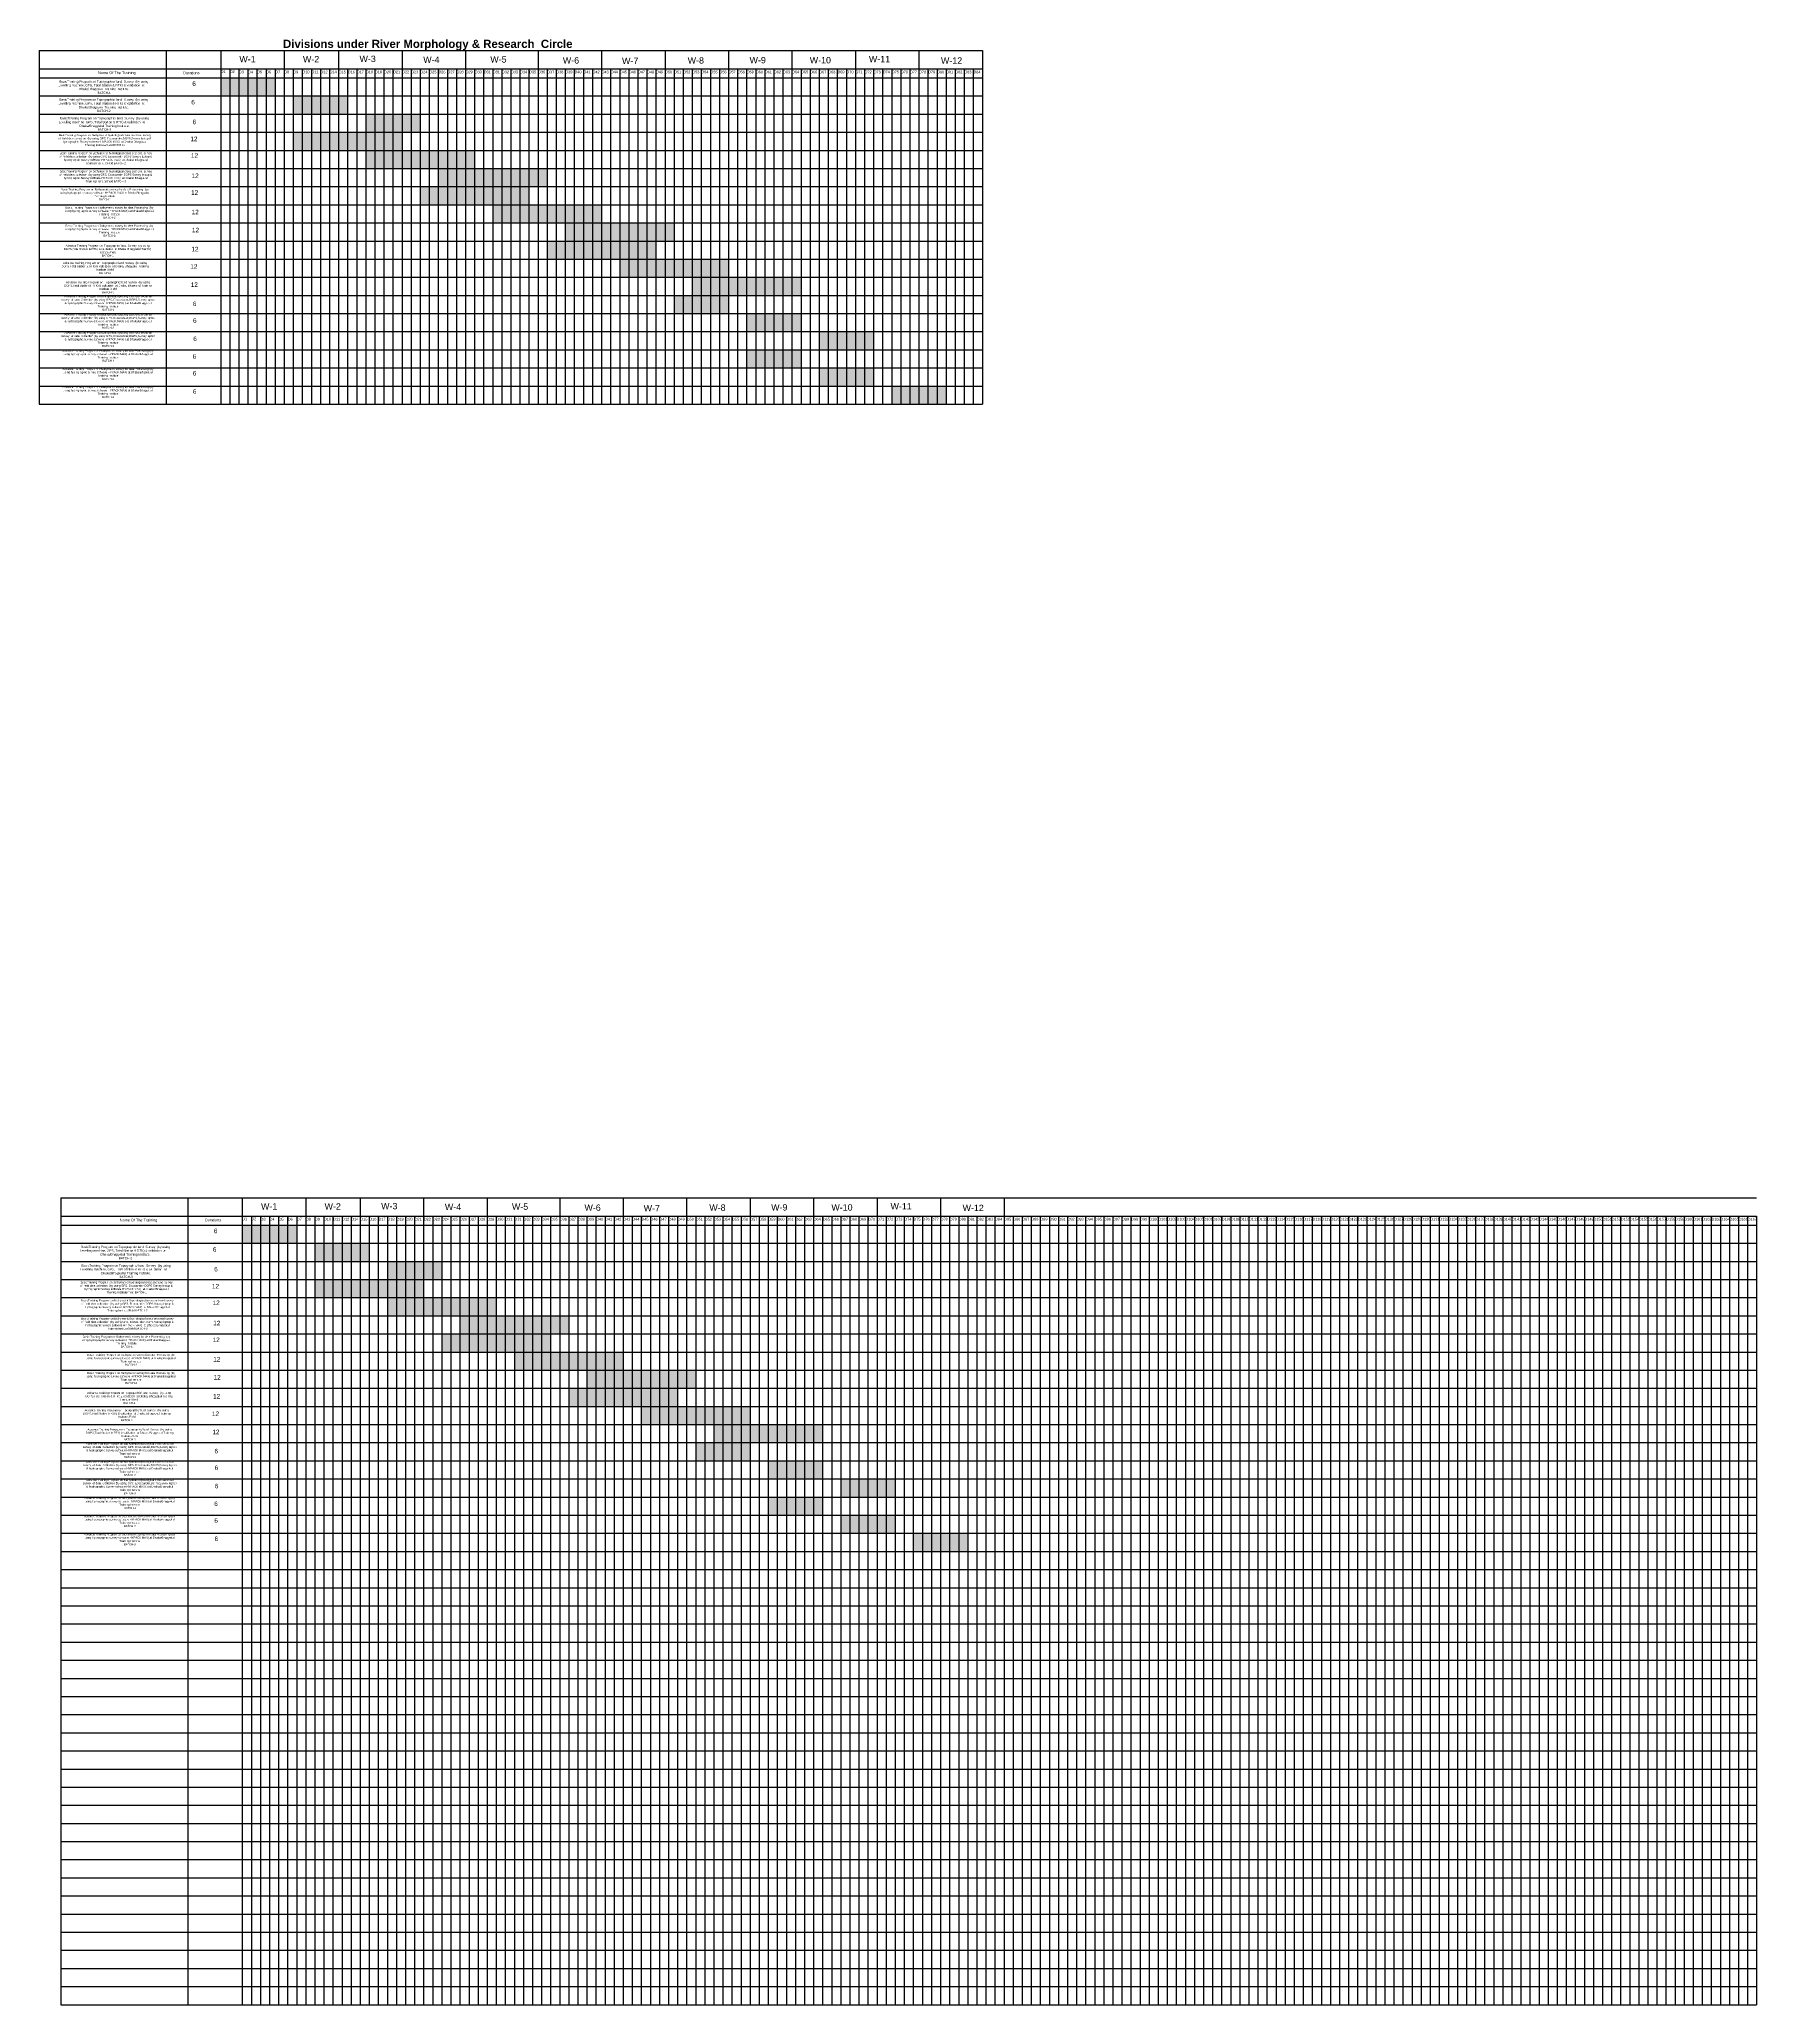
# Model space of a CAD drawing. Header units: inches. Extents: x 379622 to 1326565, y 853664 to 1937705.
import ezdxf

# ---------------------------------------------------------------- set-up
doc = ezdxf.new("R2010")
doc.units = ezdxf.units.IN
doc.header["$MEASUREMENT"] = 0
doc.layers.add('Headings', color=180, linetype='Continuous', plot=False)
doc.layers.add('Work Name', color=7, linetype='Continuous', true_color=0x6d32cd)
doc.styles.get("Standard").update_dxf_attribs({"font": 'arial.ttf'})

msp = doc.modelspace()

# ---------------------------------------------------------------- hatches: boundary and pattern name
h = msp.add_hatch()
h.set_pattern_fill('ANSI31', color=3, scale=10)
h.paths.add_polyline_path([(484622, 1916451), (479622, 1916451), (479622, 1906451), (484622, 1906451)])
h.paths.add_polyline_path([(489622, 1916451), (484622, 1916451), (484622, 1906451), (489622, 1906451)])
h.paths.add_polyline_path([(494622, 1916451), (489622, 1916451), (489622, 1906451), (494622, 1906451)])
h.paths.add_polyline_path([(499622, 1916451), (494622, 1916451), (494622, 1906451), (499622, 1906451)])
h.paths.add_polyline_path([(504622, 1916451), (499622, 1916451), (499622, 1906451), (504622, 1906451)])
h.paths.add_polyline_path([(509622, 1916451), (504622, 1916451), (504622, 1906451), (509622, 1906451)])
h = msp.add_hatch(color=4)
h.dxf.hatch_style = 1
h.paths.add_polyline_path([(524622, 1906451), (519622, 1906451), (519622, 1896451), (524622, 1896451)])
h.paths.add_polyline_path([(529622, 1906451), (524622, 1906451), (524622, 1896451), (529622, 1896451)])
h.paths.add_polyline_path([(534622, 1906451), (529622, 1906451), (529622, 1896451), (534622, 1896451)])
h.paths.add_polyline_path([(539622, 1906451), (534622, 1906451), (534622, 1896451), (539622, 1896451)])
h.paths.add_polyline_path([(544622, 1906451), (539622, 1906451), (539622, 1896451), (544622, 1896451)])
h.paths.add_polyline_path([(549622, 1906451), (544622, 1906451), (544622, 1896451), (549622, 1896451)])
h = msp.add_hatch(color=3)
h.dxf.hatch_style = 1
h.paths.add_polyline_path([(524622, 1886451), (519622, 1886451), (519622, 1876451), (524622, 1876451)])
h.paths.add_polyline_path([(529622, 1886451), (524622, 1886451), (524622, 1876451), (529622, 1876451)])
h.paths.add_polyline_path([(534622, 1886451), (529622, 1886451), (529622, 1876451), (534622, 1876451)])
h.paths.add_polyline_path([(539622, 1886451), (534622, 1886451), (534622, 1876451), (539622, 1876451)])
h.paths.add_polyline_path([(544622, 1886451), (539622, 1886451), (539622, 1876451), (544622, 1876451)])
h.paths.add_polyline_path([(549622, 1886451), (544622, 1886451), (544622, 1876451), (549622, 1876451)])
h.paths.add_polyline_path([(554622, 1886451), (549622, 1886451), (549622, 1876451), (554622, 1876451)])
h.paths.add_polyline_path([(559622, 1886451), (554622, 1886451), (554622, 1876451), (559622, 1876451)])
h.paths.add_polyline_path([(564622, 1886451), (559622, 1886451), (559622, 1876451), (564622, 1876451)])
h.paths.add_polyline_path([(569622, 1886451), (564622, 1886451), (564622, 1876451), (569622, 1876451)])
h.paths.add_polyline_path([(574622, 1886451), (569622, 1886451), (569622, 1876451), (574622, 1876451)])
h.paths.add_polyline_path([(579622, 1886451), (574622, 1886451), (574622, 1876451), (579622, 1876451)])
h = msp.add_hatch(color=5)
h.dxf.hatch_style = 1
h.paths.add_polyline_path([(564622, 1896451), (559622, 1896451), (559622, 1886451), (564622, 1886451)])
h.paths.add_polyline_path([(569622, 1896451), (564622, 1896451), (564622, 1886451), (569622, 1886451)])
h.paths.add_polyline_path([(574622, 1896451), (569622, 1896451), (569622, 1886451), (574622, 1886451)])
h.paths.add_polyline_path([(579622, 1896451), (574622, 1896451), (574622, 1886451), (579622, 1886451)])
h.paths.add_polyline_path([(584622, 1896451), (579622, 1896451), (579622, 1886451), (584622, 1886451)])
h.paths.add_polyline_path([(589622, 1896451), (584622, 1896451), (584622, 1886451), (589622, 1886451)])
h = msp.add_hatch(color=4)
h.dxf.hatch_style = 1
h.paths.add_polyline_path([(564622, 1876451), (559622, 1876451), (559622, 1866451), (564622, 1866451)])
h.paths.add_polyline_path([(569622, 1876451), (564622, 1876451), (564622, 1866451), (569622, 1866451)])
h.paths.add_polyline_path([(574622, 1876451), (569622, 1876451), (569622, 1866451), (574622, 1866451)])
h.paths.add_polyline_path([(579622, 1876451), (574622, 1876451), (574622, 1866451), (579622, 1866451)])
h.paths.add_polyline_path([(584622, 1876451), (579622, 1876451), (579622, 1866451), (584622, 1866451)])
h.paths.add_polyline_path([(589622, 1876451), (584622, 1876451), (584622, 1866451), (589622, 1866451)])
h.paths.add_polyline_path([(594622, 1876451), (589622, 1876451), (589622, 1866451), (594622, 1866451)])
h.paths.add_polyline_path([(599622, 1876451), (594622, 1876451), (594622, 1866451), (599622, 1866451)])
h.paths.add_polyline_path([(604622, 1876451), (599622, 1876451), (599622, 1866451), (604622, 1866451)])
h.paths.add_polyline_path([(609622, 1876451), (604622, 1876451), (604622, 1866451), (609622, 1866451)])
h.paths.add_polyline_path([(614622, 1876451), (609622, 1876451), (609622, 1866451), (614622, 1866451)])
h.paths.add_polyline_path([(619622, 1876451), (614622, 1876451), (614622, 1866451), (619622, 1866451)])
h = msp.add_hatch(color=5)
h.dxf.hatch_style = 1
h.paths.add_polyline_path([(604622, 1866451), (599622, 1866451), (599622, 1856451), (604622, 1856451)])
h.paths.add_polyline_path([(609622, 1866451), (604622, 1866451), (604622, 1856451), (609622, 1856451)])
h.paths.add_polyline_path([(614622, 1866451), (609622, 1866451), (609622, 1856451), (614622, 1856451)])
h.paths.add_polyline_path([(619622, 1866451), (614622, 1866451), (614622, 1856451), (619622, 1856451)])
h.paths.add_polyline_path([(624622, 1866451), (619622, 1866451), (619622, 1856451), (624622, 1856451)])
h.paths.add_polyline_path([(629622, 1866451), (624622, 1866451), (624622, 1856451), (629622, 1856451)])
h.paths.add_polyline_path([(634622, 1866451), (629622, 1866451), (629622, 1856451), (634622, 1856451)])
h.paths.add_polyline_path([(639622, 1866451), (634622, 1866451), (634622, 1856451), (639622, 1856451)])
h.paths.add_polyline_path([(644622, 1866451), (639622, 1866451), (639622, 1856451), (644622, 1856451)])
h.paths.add_polyline_path([(649622, 1866451), (644622, 1866451), (644622, 1856451), (649622, 1856451)])
h.paths.add_polyline_path([(654622, 1866451), (649622, 1866451), (649622, 1856451), (654622, 1856451)])
h.paths.add_polyline_path([(659622, 1866451), (654622, 1866451), (654622, 1856451), (659622, 1856451)])
h = msp.add_hatch(color=3)
h.dxf.hatch_style = 1
h.paths.add_polyline_path([(594622, 1856451), (589622, 1856451), (589622, 1846451), (594622, 1846451)])
h.paths.add_polyline_path([(599622, 1856451), (594622, 1856451), (594622, 1846451), (599622, 1846451)])
h.paths.add_polyline_path([(604622, 1856451), (599622, 1856451), (599622, 1846451), (604622, 1846451)])
h.paths.add_polyline_path([(609622, 1856451), (604622, 1856451), (604622, 1846451), (609622, 1846451)])
h.paths.add_polyline_path([(614622, 1856451), (609622, 1856451), (609622, 1846451), (614622, 1846451)])
h.paths.add_polyline_path([(619622, 1856451), (614622, 1856451), (614622, 1846451), (619622, 1846451)])
h.paths.add_polyline_path([(624622, 1856451), (619622, 1856451), (619622, 1846451), (624622, 1846451)])
h.paths.add_polyline_path([(629622, 1856451), (624622, 1856451), (624622, 1846451), (629622, 1846451)])
h.paths.add_polyline_path([(634622, 1856451), (629622, 1856451), (629622, 1846451), (634622, 1846451)])
h.paths.add_polyline_path([(639622, 1856451), (634622, 1856451), (634622, 1846451), (639622, 1846451)])
h.paths.add_polyline_path([(644622, 1856451), (639622, 1856451), (639622, 1846451), (644622, 1846451)])
h.paths.add_polyline_path([(649622, 1856451), (644622, 1856451), (644622, 1846451), (649622, 1846451)])
h = msp.add_hatch(color=4)
h.dxf.hatch_style = 1
h.paths.add_polyline_path([(634622, 1846451), (629622, 1846451), (629622, 1836451), (634622, 1836451)])
h.paths.add_polyline_path([(639622, 1846451), (634622, 1846451), (634622, 1836451), (639622, 1836451)])
h.paths.add_polyline_path([(644622, 1846451), (639622, 1846451), (639622, 1836451), (644622, 1836451)])
h.paths.add_polyline_path([(649622, 1846451), (644622, 1846451), (644622, 1836451), (649622, 1836451)])
h.paths.add_polyline_path([(654622, 1846451), (649622, 1846451), (649622, 1836451), (654622, 1836451)])
h.paths.add_polyline_path([(659622, 1846451), (654622, 1846451), (654622, 1836451), (659622, 1836451)])
h.paths.add_polyline_path([(664622, 1846451), (659622, 1846451), (659622, 1836451), (664622, 1836451)])
h.paths.add_polyline_path([(669622, 1846451), (664622, 1846451), (664622, 1836451), (669622, 1836451)])
h.paths.add_polyline_path([(674622, 1846451), (669622, 1846451), (669622, 1836451), (674622, 1836451)])
h.paths.add_polyline_path([(679622, 1846451), (674622, 1846451), (674622, 1836451), (679622, 1836451)])
h.paths.add_polyline_path([(684622, 1846451), (679622, 1846451), (679622, 1836451), (684622, 1836451)])
h.paths.add_polyline_path([(689622, 1846451), (684622, 1846451), (684622, 1836451), (689622, 1836451)])
h = msp.add_hatch(color=5)
h.dxf.hatch_style = 1
h.paths.add_polyline_path([(674622, 1836451), (669622, 1836451), (669622, 1826451), (674622, 1826451)])
h.paths.add_polyline_path([(679622, 1836451), (674622, 1836451), (674622, 1826451), (679622, 1826451)])
h.paths.add_polyline_path([(684622, 1836451), (679622, 1836451), (679622, 1826451), (684622, 1826451)])
h.paths.add_polyline_path([(689622, 1836451), (684622, 1836451), (684622, 1826451), (689622, 1826451)])
h.paths.add_polyline_path([(694622, 1836451), (689622, 1836451), (689622, 1826451), (694622, 1826451)])
h.paths.add_polyline_path([(699622, 1836451), (694622, 1836451), (694622, 1826451), (699622, 1826451)])
h.paths.add_polyline_path([(704622, 1836451), (699622, 1836451), (699622, 1826451), (704622, 1826451)])
h.paths.add_polyline_path([(709622, 1836451), (704622, 1836451), (704622, 1826451), (709622, 1826451)])
h.paths.add_polyline_path([(714622, 1836451), (709622, 1836451), (709622, 1826451), (714622, 1826451)])
h.paths.add_polyline_path([(719622, 1836451), (714622, 1836451), (714622, 1826451), (719622, 1826451)])
h.paths.add_polyline_path([(724622, 1836451), (719622, 1836451), (719622, 1826451), (724622, 1826451)])
h.paths.add_polyline_path([(729622, 1836451), (724622, 1836451), (724622, 1826451), (729622, 1826451)])
h = msp.add_hatch(color=3)
h.dxf.hatch_style = 1
h.paths.add_polyline_path([(664622, 1826451), (659622, 1826451), (659622, 1816451), (664622, 1816451)])
h.paths.add_polyline_path([(669622, 1826451), (664622, 1826451), (664622, 1816451), (669622, 1816451)])
h.paths.add_polyline_path([(674622, 1826451), (669622, 1826451), (669622, 1816451), (674622, 1816451)])
h.paths.add_polyline_path([(679622, 1826451), (674622, 1826451), (674622, 1816451), (679622, 1816451)])
h.paths.add_polyline_path([(684622, 1826451), (679622, 1826451), (679622, 1816451), (684622, 1816451)])
h.paths.add_polyline_path([(689622, 1826451), (684622, 1826451), (684622, 1816451), (689622, 1816451)])
h.paths.add_polyline_path([(694622, 1826451), (689622, 1826451), (689622, 1816451), (694622, 1816451)])
h.paths.add_polyline_path([(699622, 1826451), (694622, 1826451), (694622, 1816451), (699622, 1816451)])
h.paths.add_polyline_path([(704622, 1826451), (699622, 1826451), (699622, 1816451), (704622, 1816451)])
h.paths.add_polyline_path([(709622, 1826451), (704622, 1826451), (704622, 1816451), (709622, 1816451)])
h.paths.add_polyline_path([(714622, 1826451), (709622, 1826451), (709622, 1816451), (714622, 1816451)])
h.paths.add_polyline_path([(719622, 1826451), (714622, 1826451), (714622, 1816451), (719622, 1816451)])
h = msp.add_hatch(color=4)
h.dxf.hatch_style = 1
h.paths.add_polyline_path([(704622, 1816451), (699622, 1816451), (699622, 1806451), (704622, 1806451)])
h.paths.add_polyline_path([(709622, 1816451), (704622, 1816451), (704622, 1806451), (709622, 1806451)])
h.paths.add_polyline_path([(714622, 1816451), (709622, 1816451), (709622, 1806451), (714622, 1806451)])
h.paths.add_polyline_path([(719622, 1816451), (714622, 1816451), (714622, 1806451), (719622, 1806451)])
h.paths.add_polyline_path([(724622, 1816451), (719622, 1816451), (719622, 1806451), (724622, 1806451)])
h.paths.add_polyline_path([(729622, 1816451), (724622, 1816451), (724622, 1806451), (729622, 1806451)])
h.paths.add_polyline_path([(734622, 1816451), (729622, 1816451), (729622, 1806451), (734622, 1806451)])
h.paths.add_polyline_path([(739622, 1816451), (734622, 1816451), (734622, 1806451), (739622, 1806451)])
h.paths.add_polyline_path([(744622, 1816451), (739622, 1816451), (739622, 1806451), (744622, 1806451)])
h.paths.add_polyline_path([(749622, 1816451), (744622, 1816451), (744622, 1806451), (749622, 1806451)])
h.paths.add_polyline_path([(754622, 1816451), (749622, 1816451), (749622, 1806451), (754622, 1806451)])
h.paths.add_polyline_path([(759622, 1816451), (754622, 1816451), (754622, 1806451), (759622, 1806451)])
h = msp.add_hatch(color=5)
h.dxf.hatch_style = 1
h.paths.add_polyline_path([(744622, 1806451), (739622, 1806451), (739622, 1796451), (744622, 1796451)])
h.paths.add_polyline_path([(749622, 1806451), (744622, 1806451), (744622, 1796451), (749622, 1796451)])
h.paths.add_polyline_path([(754622, 1806451), (749622, 1806451), (749622, 1796451), (754622, 1796451)])
h.paths.add_polyline_path([(759622, 1806451), (754622, 1806451), (754622, 1796451), (759622, 1796451)])
h.paths.add_polyline_path([(764622, 1806451), (759622, 1806451), (759622, 1796451), (764622, 1796451)])
h.paths.add_polyline_path([(769622, 1806451), (764622, 1806451), (764622, 1796451), (769622, 1796451)])
h.paths.add_polyline_path([(774622, 1806451), (769622, 1806451), (769622, 1796451), (774622, 1796451)])
h.paths.add_polyline_path([(779622, 1806451), (774622, 1806451), (774622, 1796451), (779622, 1796451)])
h.paths.add_polyline_path([(784622, 1806451), (779622, 1806451), (779622, 1796451), (784622, 1796451)])
h.paths.add_polyline_path([(789622, 1806451), (784622, 1806451), (784622, 1796451), (789622, 1796451)])
h.paths.add_polyline_path([(794622, 1806451), (789622, 1806451), (789622, 1796451), (794622, 1796451)])
h.paths.add_polyline_path([(799622, 1806451), (794622, 1806451), (794622, 1796451), (799622, 1796451)])
h = msp.add_hatch(color=3)
h.dxf.hatch_style = 1
h.paths.add_polyline_path([(734622, 1796451), (729622, 1796451), (729622, 1786451), (734622, 1786451)])
h.paths.add_polyline_path([(739622, 1796451), (734622, 1796451), (734622, 1786451), (739622, 1786451)])
h.paths.add_polyline_path([(744622, 1796451), (739622, 1796451), (739622, 1786451), (744622, 1786451)])
h.paths.add_polyline_path([(749622, 1796451), (744622, 1796451), (744622, 1786451), (749622, 1786451)])
h.paths.add_polyline_path([(754622, 1796451), (749622, 1796451), (749622, 1786451), (754622, 1786451)])
h.paths.add_polyline_path([(759622, 1796451), (754622, 1796451), (754622, 1786451), (759622, 1786451)])
h = msp.add_hatch(color=4)
h.dxf.hatch_style = 1
h.paths.add_polyline_path([(774622, 1786451), (769622, 1786451), (769622, 1776451), (774622, 1776451)])
h.paths.add_polyline_path([(779622, 1786451), (774622, 1786451), (774622, 1776451), (779622, 1776451)])
h.paths.add_polyline_path([(784622, 1786451), (779622, 1786451), (779622, 1776451), (784622, 1776451)])
h.paths.add_polyline_path([(789622, 1786451), (784622, 1786451), (784622, 1776451), (789622, 1776451)])
h.paths.add_polyline_path([(794622, 1786451), (789622, 1786451), (789622, 1776451), (794622, 1776451)])
h.paths.add_polyline_path([(799622, 1786451), (794622, 1786451), (794622, 1776451), (799622, 1776451)])
h = msp.add_hatch(color=5)
h.dxf.hatch_style = 1
h.paths.add_polyline_path([(814622, 1776451), (809622, 1776451), (809622, 1766451), (814622, 1766451)])
h.paths.add_polyline_path([(819622, 1776451), (814622, 1776451), (814622, 1766451), (819622, 1766451)])
h.paths.add_polyline_path([(824622, 1776451), (819622, 1776451), (819622, 1766451), (824622, 1766451)])
h.paths.add_polyline_path([(829622, 1776451), (824622, 1776451), (824622, 1766451), (829622, 1766451)])
h.paths.add_polyline_path([(834622, 1776451), (829622, 1776451), (829622, 1766451), (834622, 1766451)])
h.paths.add_polyline_path([(839622, 1776451), (834622, 1776451), (834622, 1766451), (839622, 1766451)])
h = msp.add_hatch(color=3)
h.dxf.hatch_style = 1
h.paths.add_polyline_path([(774622, 1766451), (769622, 1766451), (769622, 1756451), (774622, 1756451)])
h.paths.add_polyline_path([(779622, 1766451), (774622, 1766451), (774622, 1756451), (779622, 1756451)])
h.paths.add_polyline_path([(784622, 1766451), (779622, 1766451), (779622, 1756451), (784622, 1756451)])
h.paths.add_polyline_path([(789622, 1766451), (784622, 1766451), (784622, 1756451), (789622, 1756451)])
h.paths.add_polyline_path([(794622, 1766451), (789622, 1766451), (789622, 1756451), (794622, 1756451)])
h.paths.add_polyline_path([(799622, 1766451), (794622, 1766451), (794622, 1756451), (799622, 1756451)])
h = msp.add_hatch(color=4)
h.dxf.hatch_style = 1
h.paths.add_polyline_path([(814622, 1756451), (809622, 1756451), (809622, 1746451), (814622, 1746451)])
h.paths.add_polyline_path([(819622, 1756451), (814622, 1756451), (814622, 1746451), (819622, 1746451)])
h.paths.add_polyline_path([(824622, 1756451), (819622, 1756451), (819622, 1746451), (824622, 1746451)])
h.paths.add_polyline_path([(829622, 1756451), (824622, 1756451), (824622, 1746451), (829622, 1746451)])
h.paths.add_polyline_path([(834622, 1756451), (829622, 1756451), (829622, 1746451), (834622, 1746451)])
h.paths.add_polyline_path([(839622, 1756451), (834622, 1756451), (834622, 1746451), (839622, 1746451)])
h = msp.add_hatch(color=5)
h.dxf.hatch_style = 1
h.paths.add_polyline_path([(854622, 1746451), (849622, 1746451), (849622, 1736451), (854622, 1736451)])
h.paths.add_polyline_path([(859622, 1746451), (854622, 1746451), (854622, 1736451), (859622, 1736451)])
h.paths.add_polyline_path([(864622, 1746451), (859622, 1746451), (859622, 1736451), (864622, 1736451)])
h.paths.add_polyline_path([(869622, 1746451), (864622, 1746451), (864622, 1736451), (869622, 1736451)])
h.paths.add_polyline_path([(874622, 1746451), (869622, 1746451), (869622, 1736451), (874622, 1736451)])
h.paths.add_polyline_path([(879622, 1746451), (874622, 1746451), (874622, 1736451), (879622, 1736451)])
h = msp.add_hatch()
h.set_pattern_fill('ANSI31', color=3, scale=10)
h.set_pattern_definition([(45, (11924.0028, -632786.5984), (-0.8838834765, 0.8838834765), [])])
h.paths.add_polyline_path([(496546, 1283664), (491546, 1283664), (491546, 1273664), (496546, 1273664)])
h.paths.add_polyline_path([(501546, 1283664), (496546, 1283664), (496546, 1273664), (501546, 1273664)])
h.paths.add_polyline_path([(506546, 1283664), (501546, 1283664), (501546, 1273664), (506546, 1273664)])
h.paths.add_polyline_path([(511546, 1283664), (506546, 1283664), (506546, 1273664), (511546, 1273664)])
h.paths.add_polyline_path([(516546, 1283664), (511546, 1283664), (511546, 1273664), (516546, 1273664)])
h.paths.add_polyline_path([(521546, 1283664), (516546, 1283664), (516546, 1273664), (521546, 1273664)])
h = msp.add_hatch(color=4)
h.dxf.hatch_style = 1
h.paths.add_polyline_path([(536546, 1273664), (531546, 1273664), (531546, 1263664), (536546, 1263664)])
h.paths.add_polyline_path([(541546, 1273664), (536546, 1273664), (536546, 1263664), (541546, 1263664)])
h.paths.add_polyline_path([(546546, 1273664), (541546, 1273664), (541546, 1263664), (546546, 1263664)])
h.paths.add_polyline_path([(551546, 1273664), (546546, 1273664), (546546, 1263664), (551546, 1263664)])
h.paths.add_polyline_path([(556546, 1273664), (551546, 1273664), (551546, 1263664), (556546, 1263664)])
h.paths.add_polyline_path([(561546, 1273664), (556546, 1273664), (556546, 1263664), (561546, 1263664)])
h = msp.add_hatch(color=5)
h.dxf.hatch_style = 1
h.paths.add_polyline_path([(576546, 1263664), (571546, 1263664), (571546, 1253664), (576546, 1253664)])
h.paths.add_polyline_path([(581546, 1263664), (576546, 1263664), (576546, 1253664), (581546, 1253664)])
h.paths.add_polyline_path([(586546, 1263664), (581546, 1263664), (581546, 1253664), (586546, 1253664)])
h.paths.add_polyline_path([(591546, 1263664), (586546, 1263664), (586546, 1253664), (591546, 1253664)])
h.paths.add_polyline_path([(596546, 1263664), (591546, 1263664), (591546, 1253664), (596546, 1253664)])
h.paths.add_polyline_path([(601546, 1263664), (596546, 1263664), (596546, 1253664), (601546, 1253664)])
h = msp.add_hatch(color=3)
h.dxf.hatch_style = 1
h.paths.add_polyline_path([(536546, 1253664), (531546, 1253664), (531546, 1243664), (536546, 1243664)])
h.paths.add_polyline_path([(541546, 1253664), (536546, 1253664), (536546, 1243664), (541546, 1243664)])
h.paths.add_polyline_path([(546546, 1253664), (541546, 1253664), (541546, 1243664), (546546, 1243664)])
h.paths.add_polyline_path([(551546, 1253664), (546546, 1253664), (546546, 1243664), (551546, 1243664)])
h.paths.add_polyline_path([(556546, 1253664), (551546, 1253664), (551546, 1243664), (556546, 1243664)])
h.paths.add_polyline_path([(561546, 1253664), (556546, 1253664), (556546, 1243664), (561546, 1243664)])
h.paths.add_polyline_path([(566546, 1253664), (561546, 1253664), (561546, 1243664), (566546, 1243664)])
h.paths.add_polyline_path([(571546, 1253664), (566546, 1253664), (566546, 1243664), (571546, 1243664)])
h.paths.add_polyline_path([(576546, 1253664), (571546, 1253664), (571546, 1243664), (576546, 1243664)])
h.paths.add_polyline_path([(581546, 1253664), (576546, 1253664), (576546, 1243664), (581546, 1243664)])
h.paths.add_polyline_path([(586546, 1253664), (581546, 1253664), (581546, 1243664), (586546, 1243664)])
h.paths.add_polyline_path([(591546, 1253664), (586546, 1253664), (586546, 1243664), (591546, 1243664)])
h = msp.add_hatch(color=4)
h.dxf.hatch_style = 1
h.paths.add_polyline_path([(576546, 1243664), (571546, 1243664), (571546, 1233664), (576546, 1233664)])
h.paths.add_polyline_path([(581546, 1243664), (576546, 1243664), (576546, 1233664), (581546, 1233664)])
h.paths.add_polyline_path([(586546, 1243664), (581546, 1243664), (581546, 1233664), (586546, 1233664)])
h.paths.add_polyline_path([(591546, 1243664), (586546, 1243664), (586546, 1233664), (591546, 1233664)])
h.paths.add_polyline_path([(596546, 1243664), (591546, 1243664), (591546, 1233664), (596546, 1233664)])
h.paths.add_polyline_path([(601546, 1243664), (596546, 1243664), (596546, 1233664), (601546, 1233664)])
h.paths.add_polyline_path([(606546, 1243664), (601546, 1243664), (601546, 1233664), (606546, 1233664)])
h.paths.add_polyline_path([(611546, 1243664), (606546, 1243664), (606546, 1233664), (611546, 1233664)])
h.paths.add_polyline_path([(616546, 1243664), (611546, 1243664), (611546, 1233664), (616546, 1233664)])
h.paths.add_polyline_path([(621546, 1243664), (616546, 1243664), (616546, 1233664), (621546, 1233664)])
h.paths.add_polyline_path([(626546, 1243664), (621546, 1243664), (621546, 1233664), (626546, 1233664)])
h.paths.add_polyline_path([(631546, 1243664), (626546, 1243664), (626546, 1233664), (631546, 1233664)])
h = msp.add_hatch(color=5)
h.dxf.hatch_style = 1
h.paths.add_polyline_path([(616546, 1233664), (611546, 1233664), (611546, 1223664), (616546, 1223664)])
h.paths.add_polyline_path([(621546, 1233664), (616546, 1233664), (616546, 1223664), (621546, 1223664)])
h.paths.add_polyline_path([(626546, 1233664), (621546, 1233664), (621546, 1223664), (626546, 1223664)])
h.paths.add_polyline_path([(631546, 1233664), (626546, 1233664), (626546, 1223664), (631546, 1223664)])
h.paths.add_polyline_path([(636546, 1233664), (631546, 1233664), (631546, 1223664), (636546, 1223664)])
h.paths.add_polyline_path([(641546, 1233664), (636546, 1233664), (636546, 1223664), (641546, 1223664)])
h.paths.add_polyline_path([(646546, 1233664), (641546, 1233664), (641546, 1223664), (646546, 1223664)])
h.paths.add_polyline_path([(651546, 1233664), (646546, 1233664), (646546, 1223664), (651546, 1223664)])
h.paths.add_polyline_path([(656546, 1233664), (651546, 1233664), (651546, 1223664), (656546, 1223664)])
h.paths.add_polyline_path([(661546, 1233664), (656546, 1233664), (656546, 1223664), (661546, 1223664)])
h.paths.add_polyline_path([(666546, 1233664), (661546, 1233664), (661546, 1223664), (666546, 1223664)])
h.paths.add_polyline_path([(671546, 1233664), (666546, 1233664), (666546, 1223664), (671546, 1223664)])
h = msp.add_hatch(color=3)
h.dxf.hatch_style = 1
h.paths.add_polyline_path([(606546, 1223664), (601546, 1223664), (601546, 1213664), (606546, 1213664)])
h.paths.add_polyline_path([(611546, 1223664), (606546, 1223664), (606546, 1213664), (611546, 1213664)])
h.paths.add_polyline_path([(616546, 1223664), (611546, 1223664), (611546, 1213664), (616546, 1213664)])
h.paths.add_polyline_path([(621546, 1223664), (616546, 1223664), (616546, 1213664), (621546, 1213664)])
h.paths.add_polyline_path([(626546, 1223664), (621546, 1223664), (621546, 1213664), (626546, 1213664)])
h.paths.add_polyline_path([(631546, 1223664), (626546, 1223664), (626546, 1213664), (631546, 1213664)])
h.paths.add_polyline_path([(636546, 1223664), (631546, 1223664), (631546, 1213664), (636546, 1213664)])
h.paths.add_polyline_path([(641546, 1223664), (636546, 1223664), (636546, 1213664), (641546, 1213664)])
h.paths.add_polyline_path([(646546, 1223664), (641546, 1223664), (641546, 1213664), (646546, 1213664)])
h.paths.add_polyline_path([(651546, 1223664), (646546, 1223664), (646546, 1213664), (651546, 1213664)])
h.paths.add_polyline_path([(656546, 1223664), (651546, 1223664), (651546, 1213664), (656546, 1213664)])
h.paths.add_polyline_path([(661546, 1223664), (656546, 1223664), (656546, 1213664), (661546, 1213664)])
h = msp.add_hatch(color=4)
h.dxf.hatch_style = 1
h.paths.add_polyline_path([(646546, 1213664), (641546, 1213664), (641546, 1203664), (646546, 1203664)])
h.paths.add_polyline_path([(651546, 1213664), (646546, 1213664), (646546, 1203664), (651546, 1203664)])
h.paths.add_polyline_path([(656546, 1213664), (651546, 1213664), (651546, 1203664), (656546, 1203664)])
h.paths.add_polyline_path([(661546, 1213664), (656546, 1213664), (656546, 1203664), (661546, 1203664)])
h.paths.add_polyline_path([(666546, 1213664), (661546, 1213664), (661546, 1203664), (666546, 1203664)])
h.paths.add_polyline_path([(671546, 1213664), (666546, 1213664), (666546, 1203664), (671546, 1203664)])
h.paths.add_polyline_path([(676546, 1213664), (671546, 1213664), (671546, 1203664), (676546, 1203664)])
h.paths.add_polyline_path([(681546, 1213664), (676546, 1213664), (676546, 1203664), (681546, 1203664)])
h.paths.add_polyline_path([(686546, 1213664), (681546, 1213664), (681546, 1203664), (686546, 1203664)])
h.paths.add_polyline_path([(691546, 1213664), (686546, 1213664), (686546, 1203664), (691546, 1203664)])
h.paths.add_polyline_path([(696546, 1213664), (691546, 1213664), (691546, 1203664), (696546, 1203664)])
h.paths.add_polyline_path([(701546, 1213664), (696546, 1213664), (696546, 1203664), (701546, 1203664)])
h = msp.add_hatch(color=5)
h.dxf.hatch_style = 1
h.paths.add_polyline_path([(686546, 1203664), (681546, 1203664), (681546, 1193664), (686546, 1193664)])
h.paths.add_polyline_path([(691546, 1203664), (686546, 1203664), (686546, 1193664), (691546, 1193664)])
h.paths.add_polyline_path([(696546, 1203664), (691546, 1203664), (691546, 1193664), (696546, 1193664)])
h.paths.add_polyline_path([(701546, 1203664), (696546, 1203664), (696546, 1193664), (701546, 1193664)])
h.paths.add_polyline_path([(706546, 1203664), (701546, 1203664), (701546, 1193664), (706546, 1193664)])
h.paths.add_polyline_path([(711546, 1203664), (706546, 1203664), (706546, 1193664), (711546, 1193664)])
h.paths.add_polyline_path([(716546, 1203664), (711546, 1203664), (711546, 1193664), (716546, 1193664)])
h.paths.add_polyline_path([(721546, 1203664), (716546, 1203664), (716546, 1193664), (721546, 1193664)])
h.paths.add_polyline_path([(726546, 1203664), (721546, 1203664), (721546, 1193664), (726546, 1193664)])
h.paths.add_polyline_path([(731546, 1203664), (726546, 1203664), (726546, 1193664), (731546, 1193664)])
h.paths.add_polyline_path([(736546, 1203664), (731546, 1203664), (731546, 1193664), (736546, 1193664)])
h.paths.add_polyline_path([(741546, 1203664), (736546, 1203664), (736546, 1193664), (741546, 1193664)])
h = msp.add_hatch(color=3)
h.dxf.hatch_style = 1
h.paths.add_polyline_path([(676546, 1193664), (671546, 1193664), (671546, 1183664), (676546, 1183664)])
h.paths.add_polyline_path([(681546, 1193664), (676546, 1193664), (676546, 1183664), (681546, 1183664)])
h.paths.add_polyline_path([(686546, 1193664), (681546, 1193664), (681546, 1183664), (686546, 1183664)])
h.paths.add_polyline_path([(691546, 1193664), (686546, 1193664), (686546, 1183664), (691546, 1183664)])
h.paths.add_polyline_path([(696546, 1193664), (691546, 1193664), (691546, 1183664), (696546, 1183664)])
h.paths.add_polyline_path([(701546, 1193664), (696546, 1193664), (696546, 1183664), (701546, 1183664)])
h.paths.add_polyline_path([(706546, 1193664), (701546, 1193664), (701546, 1183664), (706546, 1183664)])
h.paths.add_polyline_path([(711546, 1193664), (706546, 1193664), (706546, 1183664), (711546, 1183664)])
h.paths.add_polyline_path([(716546, 1193664), (711546, 1193664), (711546, 1183664), (716546, 1183664)])
h.paths.add_polyline_path([(721546, 1193664), (716546, 1193664), (716546, 1183664), (721546, 1183664)])
h.paths.add_polyline_path([(726546, 1193664), (721546, 1193664), (721546, 1183664), (726546, 1183664)])
h.paths.add_polyline_path([(731546, 1193664), (726546, 1193664), (726546, 1183664), (731546, 1183664)])
h = msp.add_hatch(color=4)
h.dxf.hatch_style = 1
h.paths.add_polyline_path([(716546, 1183664), (711546, 1183664), (711546, 1173664), (716546, 1173664)])
h.paths.add_polyline_path([(721546, 1183664), (716546, 1183664), (716546, 1173664), (721546, 1173664)])
h.paths.add_polyline_path([(726546, 1183664), (721546, 1183664), (721546, 1173664), (726546, 1173664)])
h.paths.add_polyline_path([(731546, 1183664), (726546, 1183664), (726546, 1173664), (731546, 1173664)])
h.paths.add_polyline_path([(736546, 1183664), (731546, 1183664), (731546, 1173664), (736546, 1173664)])
h.paths.add_polyline_path([(741546, 1183664), (736546, 1183664), (736546, 1173664), (741546, 1173664)])
h.paths.add_polyline_path([(746546, 1183664), (741546, 1183664), (741546, 1173664), (746546, 1173664)])
h.paths.add_polyline_path([(751546, 1183664), (746546, 1183664), (746546, 1173664), (751546, 1173664)])
h.paths.add_polyline_path([(756546, 1183664), (751546, 1183664), (751546, 1173664), (756546, 1173664)])
h.paths.add_polyline_path([(761546, 1183664), (756546, 1183664), (756546, 1173664), (761546, 1173664)])
h.paths.add_polyline_path([(766546, 1183664), (761546, 1183664), (761546, 1173664), (766546, 1173664)])
h.paths.add_polyline_path([(771546, 1183664), (766546, 1183664), (766546, 1173664), (771546, 1173664)])
h = msp.add_hatch(color=5)
h.dxf.hatch_style = 1
h.paths.add_polyline_path([(756546, 1173664), (751546, 1173664), (751546, 1163664), (756546, 1163664)])
h.paths.add_polyline_path([(761546, 1173664), (756546, 1173664), (756546, 1163664), (761546, 1163664)])
h.paths.add_polyline_path([(766546, 1173664), (761546, 1173664), (761546, 1163664), (766546, 1163664)])
h.paths.add_polyline_path([(771546, 1173664), (766546, 1173664), (766546, 1163664), (771546, 1163664)])
h.paths.add_polyline_path([(776546, 1173664), (771546, 1173664), (771546, 1163664), (776546, 1163664)])
h.paths.add_polyline_path([(781546, 1173664), (776546, 1173664), (776546, 1163664), (781546, 1163664)])
h.paths.add_polyline_path([(786546, 1173664), (781546, 1173664), (781546, 1163664), (786546, 1163664)])
h.paths.add_polyline_path([(791546, 1173664), (786546, 1173664), (786546, 1163664), (791546, 1163664)])
h.paths.add_polyline_path([(796546, 1173664), (791546, 1173664), (791546, 1163664), (796546, 1163664)])
h.paths.add_polyline_path([(801546, 1173664), (796546, 1173664), (796546, 1163664), (801546, 1163664)])
h.paths.add_polyline_path([(806546, 1173664), (801546, 1173664), (801546, 1163664), (806546, 1163664)])
h.paths.add_polyline_path([(811546, 1173664), (806546, 1173664), (806546, 1163664), (811546, 1163664)])
h = msp.add_hatch(color=3)
h.dxf.hatch_style = 1
h.paths.add_polyline_path([(746546, 1163664), (741546, 1163664), (741546, 1153664), (746546, 1153664)])
h.paths.add_polyline_path([(751546, 1163664), (746546, 1163664), (746546, 1153664), (751546, 1153664)])
h.paths.add_polyline_path([(756546, 1163664), (751546, 1163664), (751546, 1153664), (756546, 1153664)])
h.paths.add_polyline_path([(761546, 1163664), (756546, 1163664), (756546, 1153664), (761546, 1153664)])
h.paths.add_polyline_path([(766546, 1163664), (761546, 1163664), (761546, 1153664), (766546, 1153664)])
h.paths.add_polyline_path([(771546, 1163664), (766546, 1163664), (766546, 1153664), (771546, 1153664)])
h = msp.add_hatch(color=4)
h.dxf.hatch_style = 1
h.paths.add_polyline_path([(786546, 1153664), (781546, 1153664), (781546, 1143664), (786546, 1143664)])
h.paths.add_polyline_path([(791546, 1153664), (786546, 1153664), (786546, 1143664), (791546, 1143664)])
h.paths.add_polyline_path([(796546, 1153664), (791546, 1153664), (791546, 1143664), (796546, 1143664)])
h.paths.add_polyline_path([(801546, 1153664), (796546, 1153664), (796546, 1143664), (801546, 1143664)])
h.paths.add_polyline_path([(806546, 1153664), (801546, 1153664), (801546, 1143664), (806546, 1143664)])
h.paths.add_polyline_path([(811546, 1153664), (806546, 1153664), (806546, 1143664), (811546, 1143664)])
h = msp.add_hatch(color=5)
h.dxf.hatch_style = 1
h.paths.add_polyline_path([(826546, 1143664), (821546, 1143664), (821546, 1133664), (826546, 1133664)])
h.paths.add_polyline_path([(831546, 1143664), (826546, 1143664), (826546, 1133664), (831546, 1133664)])
h.paths.add_polyline_path([(836546, 1143664), (831546, 1143664), (831546, 1133664), (836546, 1133664)])
h.paths.add_polyline_path([(841546, 1143664), (836546, 1143664), (836546, 1133664), (841546, 1133664)])
h.paths.add_polyline_path([(846546, 1143664), (841546, 1143664), (841546, 1133664), (846546, 1133664)])
h.paths.add_polyline_path([(851546, 1143664), (846546, 1143664), (846546, 1133664), (851546, 1133664)])
h = msp.add_hatch(color=3)
h.dxf.hatch_style = 1
h.paths.add_polyline_path([(786546, 1133664), (781546, 1133664), (781546, 1123664), (786546, 1123664)])
h.paths.add_polyline_path([(791546, 1133664), (786546, 1133664), (786546, 1123664), (791546, 1123664)])
h.paths.add_polyline_path([(796546, 1133664), (791546, 1133664), (791546, 1123664), (796546, 1123664)])
h.paths.add_polyline_path([(801546, 1133664), (796546, 1133664), (796546, 1123664), (801546, 1123664)])
h.paths.add_polyline_path([(806546, 1133664), (801546, 1133664), (801546, 1123664), (806546, 1123664)])
h.paths.add_polyline_path([(811546, 1133664), (806546, 1133664), (806546, 1123664), (811546, 1123664)])
h = msp.add_hatch(color=4)
h.dxf.hatch_style = 1
h.paths.add_polyline_path([(826546, 1123664), (821546, 1123664), (821546, 1113664), (826546, 1113664)])
h.paths.add_polyline_path([(831546, 1123664), (826546, 1123664), (826546, 1113664), (831546, 1113664)])
h.paths.add_polyline_path([(836546, 1123664), (831546, 1123664), (831546, 1113664), (836546, 1113664)])
h.paths.add_polyline_path([(841546, 1123664), (836546, 1123664), (836546, 1113664), (841546, 1113664)])
h.paths.add_polyline_path([(846546, 1123664), (841546, 1123664), (841546, 1113664), (846546, 1113664)])
h.paths.add_polyline_path([(851546, 1123664), (846546, 1123664), (846546, 1113664), (851546, 1113664)])
h = msp.add_hatch(color=5)
h.dxf.hatch_style = 1
h.paths.add_polyline_path([(866546, 1113664), (861546, 1113664), (861546, 1103664), (866546, 1103664)])
h.paths.add_polyline_path([(871546, 1113664), (866546, 1113664), (866546, 1103664), (871546, 1103664)])
h.paths.add_polyline_path([(876546, 1113664), (871546, 1113664), (871546, 1103664), (876546, 1103664)])
h.paths.add_polyline_path([(881546, 1113664), (876546, 1113664), (876546, 1103664), (881546, 1103664)])
h.paths.add_polyline_path([(886546, 1113664), (881546, 1113664), (881546, 1103664), (886546, 1103664)])
h.paths.add_polyline_path([(891546, 1113664), (886546, 1113664), (886546, 1103664), (891546, 1103664)])

# ---------------------------------------------------------------- linework, layer by layer
for p, q in [((379622, 1931451), (379622, 1736451)), ((379622, 1931451), (899622, 1931451)), ((449622, 1931451), (449622, 1736451)), ((379622, 1921451), (899622, 1921451)), ((484622, 1921451), (484622, 1736451)), ((489622, 1921451), (489622, 1736451)), ((494622, 1921451), (494622, 1736451)), ((499622, 1921451), (499622, 1736451)), ((504622, 1921451), (504622, 1736451)), ((509622, 1921451), (509622, 1736451)), ((519622, 1921451), (519622, 1736451)), ((524622, 1921451), (524622, 1736451)), ((529622, 1921451), (529622, 1736451)), ((534622, 1921451), (534622, 1736451)), ((539622, 1921451), (539622, 1736451)), ((549622, 1921451), (549622, 1736451)), ((554622, 1921451), (554622, 1736451)), ((559622, 1921451), (559622, 1736451)), ((564622, 1921451), (564622, 1736451)), ((569622, 1921451), (569622, 1736451)), ((574622, 1921451), (574622, 1736451)), ((584622, 1921451), (584622, 1736451)), ((589622, 1921451), (589622, 1736451)), ((594622, 1921451), (594622, 1736451)), ((599622, 1921451), (599622, 1736451)), ((604622, 1921451), (604622, 1736451)), ((609622, 1921451), (609622, 1736451)), ((619622, 1921451), (619622, 1736451)), ((624622, 1921451), (624622, 1736451)), ((629622, 1921451), (629622, 1736451)), ((634622, 1921451), (634622, 1736451)), ((639622, 1921451), (639622, 1736451)), ((644622, 1921451), (644622, 1736451)), ((649622, 1921451), (649622, 1736451)), ((659622, 1921451), (659622, 1736451)), ((664622, 1921451), (664622, 1736451)), ((669622, 1921451), (669622, 1736451)), ((674622, 1921451), (674622, 1736451)), ((679622, 1921451), (679622, 1736451)), ((684622, 1921451), (684622, 1736451)), ((694622, 1921451), (694622, 1736451)), ((699622, 1921451), (699622, 1736451)), ((704622, 1921451), (704622, 1736451)), ((709622, 1921451), (709622, 1736451)), ((714622, 1921451), (714622, 1736451)), ((719622, 1921451), (719622, 1736451)), ((729622, 1921451), (729622, 1736451)), ((734622, 1921451), (734622, 1736451)), ((739622, 1921451), (739622, 1736451)), ((744622, 1921451), (744622, 1736451)), ((749622, 1921451), (749622, 1736451)), ((754622, 1921451), (754622, 1736451)), ((764622, 1921451), (764622, 1736451)), ((769622, 1921451), (769622, 1736451)), ((774622, 1921451), (774622, 1736451)), ((779622, 1921451), (779622, 1736451)), ((784622, 1921451), (784622, 1736451)), ((789622, 1921451), (789622, 1736451)), ((799622, 1921451), (799622, 1736451)), ((804622, 1921451), (804622, 1736451)), ((809622, 1921451), (809622, 1736451)), ((814622, 1921451), (814622, 1736451)), ((819622, 1921451), (819622, 1736451)), ((824622, 1921451), (824622, 1736451)), ((834622, 1921451), (834622, 1736451)), ((839622, 1921451), (839622, 1736451)), ((844622, 1921451), (844622, 1736451)), ((849622, 1921451), (849622, 1736451)), ((854622, 1921451), (854622, 1736451)), ((859622, 1921451), (859622, 1736451)), ((869622, 1921451), (869622, 1736451)), ((874622, 1921451), (874622, 1736451)), ((879622, 1921451), (879622, 1736451)), ((884622, 1921451), (884622, 1736451)), ((889622, 1921451), (889622, 1736451)), ((894622, 1921451), (894622, 1736451)), ((391546, 1298664), (1326546, 1298664)), ((391546, 1298664), (391546, 853664)), ((461546, 1298664), (461546, 853664)), ((391546, 1288664), (1326546, 1288664)), ((496546, 1288664), (496546, 853664)), ((501546, 1288664), (501546, 853664)), ((506546, 1288664), (506546, 853664)), ((511546, 1288664), (511546, 853664)), ((516546, 1288664), (516546, 853664)), ((521546, 1288664), (521546, 853664)), ((531546, 1288664), (531546, 853664)), ((536546, 1288664), (536546, 853664)), ((541546, 1288664), (541546, 853664)), ((546546, 1288664), (546546, 853664)), ((551546, 1288664), (551546, 853664)), ((561546, 1288664), (561546, 853664)), ((566546, 1288664), (566546, 853664)), ((571546, 1288664), (571546, 853664)), ((576546, 1288664), (576546, 853664)), ((581546, 1288664), (581546, 853664)), ((586546, 1288664), (586546, 853664)), ((596546, 1288664), (596546, 853664)), ((601546, 1288664), (601546, 853664)), ((606546, 1288664), (606546, 853664)), ((611546, 1288664), (611546, 853664)), ((616546, 1288664), (616546, 853664)), ((621546, 1288664), (621546, 853664)), ((631546, 1288664), (631546, 853664)), ((636546, 1288664), (636546, 853664)), ((641546, 1288664), (641546, 853664)), ((646546, 1288664), (646546, 853664)), ((651546, 1288664), (651546, 853664)), ((656546, 1288664), (656546, 853664)), ((661546, 1288664), (661546, 853664)), ((671546, 1288664), (671546, 853664)), ((676546, 1288664), (676546, 853664)), ((681546, 1288664), (681546, 853664)), ((686546, 1288664), (686546, 853664)), ((691546, 1288664), (691546, 853664)), ((696546, 1288664), (696546, 853664)), ((706546, 1288664), (706546, 853664)), ((711546, 1288664), (711546, 853664)), ((716546, 1288664), (716546, 853664)), ((721546, 1288664), (721546, 853664)), ((726546, 1288664), (726546, 853664)), ((731546, 1288664), (731546, 853664)), ((741546, 1288664), (741546, 853664)), ((746546, 1288664), (746546, 853664)), ((751546, 1288664), (751546, 853664)), ((756546, 1288664), (756546, 853664)), ((761546, 1288664), (761546, 853664)), ((766546, 1288664), (766546, 853664)), ((776546, 1288664), (776546, 853664)), ((781546, 1288664), (781546, 853664)), ((786546, 1288664), (786546, 853664)), ((791546, 1288664), (791546, 853664)), ((796546, 1288664), (796546, 853664)), ((801546, 1288664), (801546, 853664)), ((811546, 1288664), (811546, 853664)), ((816546, 1288664), (816546, 853664)), ((821546, 1288664), (821546, 853664)), ((826546, 1288664), (826546, 853664)), ((831546, 1288664), (831546, 853664)), ((836546, 1288664), (836546, 853664)), ((846546, 1288664), (846546, 853664)), ((851546, 1288664), (851546, 853664)), ((856546, 1288664), (856546, 853664)), ((861546, 1288664), (861546, 853664)), ((866546, 1288664), (866546, 853664)), ((871546, 1288664), (871546, 853664)), ((881546, 1288664), (881546, 853664)), ((886546, 1288664), (886546, 853664)), ((891546, 1288664), (891546, 853664)), ((896546, 1288664), (896546, 853664)), ((901546, 1288664), (901546, 853664)), ((906546, 1288664), (906546, 853664)), ((916546, 1288664), (916546, 853664)), ((921546, 1288664), (921546, 853664)), ((926546, 1288664), (926546, 853664)), ((931546, 1288664), (931546, 853664)), ((936546, 1288664), (936546, 853664)), ((941546, 1288664), (941546, 853664)), ((946546, 1288664), (946546, 853664)), ((951546, 1288664), (951546, 853664)), ((956546, 1288664), (956546, 853664)), ((961546, 1288664), (961546, 853664)), ((966546, 1288664), (966546, 853664)), ((971546, 1288664), (971546, 853664)), ((976546, 1288664), (976546, 853664)), ((981546, 1288664), (981546, 853664)), ((986546, 1288664), (986546, 853664)), ((991546, 1288664), (991546, 853664)), ((996546, 1288664), (996546, 853664)), ((1001546, 1288664), (1001546, 853664)), ((1006546, 1288664), (1006546, 853664)), ((1011546, 1288664), (1011546, 853664)), ((1016546, 1288664), (1016546, 853664)), ((1021546, 1288664), (1021546, 853664)), ((1026546, 1288664), (1026546, 853664)), ((1031546, 1288664), (1031546, 853664)), ((1036546, 1288664), (1036546, 853664)), ((1041546, 1288664), (1041546, 853664)), ((1046546, 1288664), (1046546, 853664)), ((1051546, 1288664), (1051546, 853664)), ((1056546, 1288664), (1056546, 853664)), ((1061546, 1288664), (1061546, 853664)), ((1066546, 1288664), (1066546, 853664)), ((1071546, 1288664), (1071546, 853664)), ((1076546, 1288664), (1076546, 853664)), ((1081546, 1288664), (1081546, 853664)), ((1086546, 1288664), (1086546, 853664)), ((1091546, 1288664), (1091546, 853664)), ((1096546, 1288664), (1096546, 853664)), ((1101546, 1288664), (1101546, 853664)), ((1106546, 1288664), (1106546, 853664)), ((1111546, 1288664), (1111546, 853664)), ((1116546, 1288664), (1116546, 853664)), ((1121546, 1288664), (1121546, 853664)), ((1126546, 1288664), (1126546, 853664)), ((1131546, 1288664), (1131546, 853664)), ((1136546, 1288664), (1136546, 853664)), ((1141546, 1288664), (1141546, 853664)), ((1146546, 1288664), (1146546, 853664)), ((1151546, 1288664), (1151546, 853664)), ((1156546, 1288664), (1156546, 853664)), ((1161546, 1288664), (1161546, 853664)), ((1166546, 1288664), (1166546, 853664)), ((1171546, 1288664), (1171546, 853664)), ((1176546, 1288664), (1176546, 853664)), ((1181546, 1288664), (1181546, 853664)), ((1186546, 1288664), (1186546, 853664)), ((1191546, 1288664), (1191546, 853664)), ((1196546, 1288664), (1196546, 853664)), ((1201546, 1288664), (1201546, 853664)), ((1206546, 1288664), (1206546, 853664)), ((1211546, 1288664), (1211546, 853664)), ((1216546, 1288664), (1216546, 853664)), ((1221546, 1288664), (1221546, 853664)), ((1226546, 1288664), (1226546, 853664)), ((1231546, 1288664), (1231546, 853664)), ((1236546, 1288664), (1236546, 853664)), ((1241546, 1288664), (1241546, 853664)), ((1246546, 1288664), (1246546, 853664)), ((1251546, 1288664), (1251546, 853664)), ((1256546, 1288664), (1256546, 853664)), ((1261546, 1288664), (1261546, 853664)), ((1266546, 1288664), (1266546, 853664)), ((1271546, 1288664), (1271546, 853664)), ((1276546, 1288664), (1276546, 853664)), ((1281546, 1288664), (1281546, 853664)), ((1286546, 1288664), (1286546, 853664)), ((1291546, 1288664), (1291546, 853664)), ((1296546, 1288664), (1296546, 853664)), ((1301546, 1288664), (1301546, 853664)), ((1306546, 1288664), (1306546, 853664)), ((1311546, 1288664), (1311546, 853664)), ((1316546, 1288664), (1316546, 853664)), ((1321546, 1288664), (1321546, 853664)), ((1326546, 1288664), (1326546, 853664)), ((391546, 1093664), (1326546, 1093664)), ((391546, 1083664), (1326546, 1083664)), ((391546, 1073664), (1326546, 1073664)), ((391546, 1063664), (1326546, 1063664)), ((391546, 1053664), (1326546, 1053664)), ((391546, 1043664), (1326546, 1043664)), ((391546, 1033664), (1326546, 1033664)), ((391546, 1023664), (1326546, 1023664)), ((391546, 1013664), (1326546, 1013664)), ((391546, 1003664), (1326546, 1003664)), ((391546, 993664), (1326546, 993664)), ((391546, 983664), (1326546, 983664)), ((391546, 973664), (1326546, 973664)), ((391546, 963664), (1326546, 963664)), ((391546, 953664), (1326546, 953664)), ((391546, 943664), (1326546, 943664)), ((391546, 933664), (1326546, 933664)), ((391546, 923664), (1326546, 923664)), ((391546, 913664), (1326546, 913664)), ((391546, 903664), (1326546, 903664)), ((391546, 893664), (1326546, 893664)), ((391546, 883664), (1326546, 883664)), ((391546, 873664), (1326546, 873664)), ((391546, 863664), (1326546, 863664)), ((391546, 853664), (1326546, 853664))]:
    msp.add_line(p, q)
at = {"color": 1}
for p, q in [((479622, 1931451), (479622, 1736451)), ((514622, 1931451), (514622, 1736451)), ((544622, 1931451), (544622, 1736451)), ((579622, 1931451), (579622, 1736451)), ((614622, 1931451), (614622, 1736451)), ((654622, 1931451), (654622, 1736451)), ((689622, 1931451), (689622, 1736451)), ((724622, 1931451), (724622, 1736451)), ((759622, 1931451), (759622, 1736451)), ((794622, 1931451), (794622, 1736451)), ((829622, 1931451), (829622, 1736451)), ((864622, 1931451), (864622, 1736451)), ((899622, 1931451), (899622, 1736451)), ((491546, 1298664), (491546, 853664)), ((526546, 1298664), (526546, 853664)), ((556546, 1298664), (556546, 853664)), ((591546, 1298664), (591546, 853664)), ((626546, 1298664), (626546, 853664)), ((666546, 1298664), (666546, 853664)), ((701546, 1298664), (701546, 853664)), ((736546, 1298664), (736546, 853664)), ((771546, 1298664), (771546, 853664)), ((806546, 1298664), (806546, 853664)), ((841546, 1298664), (841546, 853664)), ((876546, 1298664), (876546, 853664)), ((911546, 1298664), (911546, 853664))]:
    msp.add_line(p, q, dxfattribs=at)
at = {"color": 113}
for p, q in [((379622, 1916451), (899622, 1916451)), ((379622, 1906451), (899622, 1906451)), ((379622, 1896451), (899622, 1896451)), ((379622, 1886451), (899622, 1886451)), ((379622, 1876451), (899622, 1876451)), ((379622, 1866451), (899622, 1866451)), ((379622, 1856451), (899622, 1856451)), ((379622, 1846451), (899622, 1846451)), ((379622, 1836451), (899622, 1836451)), ((379622, 1826451), (899622, 1826451)), ((379622, 1816451), (899622, 1816451)), ((379622, 1806451), (899622, 1806451)), ((379622, 1796451), (899622, 1796451)), ((379622, 1786451), (899622, 1786451)), ((379622, 1776451), (899622, 1776451)), ((379622, 1766451), (899622, 1766451)), ((379622, 1756451), (899622, 1756451)), ((379622, 1746451), (899622, 1746451)), ((379622, 1736451), (899622, 1736451)), ((391546, 1283664), (1326546, 1283664)), ((391546, 1273664), (1326546, 1273664)), ((391546, 1263664), (1326546, 1263664)), ((391546, 1253664), (1326546, 1253664)), ((391546, 1243664), (1326546, 1243664)), ((391546, 1233664), (1326546, 1233664)), ((391546, 1223664), (1326546, 1223664)), ((391546, 1213664), (1326546, 1213664)), ((391546, 1203664), (1326546, 1203664)), ((391546, 1193664), (1326546, 1193664)), ((391546, 1183664), (1326546, 1183664)), ((391546, 1173664), (1326546, 1173664)), ((391546, 1163664), (1326546, 1163664)), ((391546, 1153664), (1326546, 1153664)), ((391546, 1143664), (1326546, 1143664)), ((391546, 1133664), (1326546, 1133664)), ((391546, 1123664), (1326546, 1123664)), ((391546, 1113664), (1326546, 1113664)), ((391546, 1103664), (1326546, 1103664))]:
    msp.add_line(p, q, dxfattribs=at)

# ---------------------------------------------------------------- texts
at = {"layer": 'Headings'}
for s, p in [('Name Of The Training', (423955, 1285708)), ('Durations', (470920, 1285683)), ('D1', (491546, 1286338)), ('D2', (496546, 1286338)), ('D3', (501661, 1286172)), ('D4', (506661, 1286172)), ('D5', (511661, 1286172)), ('D6', (516661, 1286172)), ('D7', (521661, 1286172)), ('D8', (526661, 1286172)), ('D9', (531661, 1286172)), ('D10', (536661, 1286172)), ('D11', (541661, 1286172)), ('D12', (546661, 1286172)), ('D14', (551661, 1286172)), ('D15', (556661, 1286172)), ('D16', (561661, 1286172)), ('D17', (566661, 1286172)), ('D18', (571661, 1286172)), ('D19', (576661, 1286172)), ('D20', (581661, 1286172)), ('D21', (586661, 1286172)), ('D22', (591661, 1286172)), ('D23', (596661, 1286172)), ('D24', (601661, 1286172)), ('D25', (606661, 1286172)), ('D26', (611661, 1286172)), ('D27', (616661, 1286172)), ('D28', (621661, 1286172)), ('D29', (626661, 1286172)), ('D30', (631661, 1286172)), ('D31', (636661, 1286172)), ('D31', (641661, 1286172)), ('D32', (646661, 1286172)), ('D33', (651661, 1286172)), ('D34', (656661, 1286172)), ('D35', (661661, 1286172)), ('D36', (666661, 1286172)), ('D37', (671661, 1286172)), ('D38', (676661, 1286172)), ('D39', (681661, 1286172)), ('D40', (686661, 1286172)), ('D41', (691661, 1286172)), ('D42', (696661, 1286172)), ('D43', (701661, 1286172)), ('D44', (706661, 1286172)), ('D45', (711661, 1286172)), ('D46', (716661, 1286172)), ('D47', (721661, 1286172)), ('D48', (726661, 1286172)), ('D49', (731661, 1286172)), ('D50', (736661, 1286172)), ('D51', (741661, 1286172)), ('D52', (746661, 1286172)), ('D53', (751661, 1286172)), ('D54', (756661, 1286172)), ('D55', (761661, 1286172)), ('D56', (766661, 1286172)), ('D57', (771661, 1286172)), ('D58', (776661, 1286172)), ('D59', (781661, 1286172)), ('D60', (786661, 1286172)), ('D61', (791661, 1286172)), ('D62', (796661, 1286172)), ('D63', (801661, 1286172)), ('D64', (806661, 1286172)), ('D65', (811661, 1286172)), ('D66', (816661, 1286172)), ('D67', (821661, 1286172)), ('D68', (826661, 1286172)), ('D69', (831661, 1286172)), ('D70', (836661, 1286172)), ('D71', (841661, 1286172)), ('D72', (846661, 1286172)), ('D73', (851661, 1286172)), ('D74', (856661, 1286172)), ('D75', (861661, 1286172)), ('D76', (866661, 1286172)), ('D77', (871661, 1286172)), ('D78', (876661, 1286172)), ('D79', (881661, 1286172)), ('D80', (886661, 1286172)), ('D81', (891661, 1286172)), ('D82', (896661, 1286172)), ('D83', (901661, 1286172)), ('D84', (906661, 1286172)), ('D85', (911661, 1286172)), ('D86', (916661, 1286172)), ('D87', (921661, 1286172)), ('D88', (926661, 1286172)), ('D89', (931661, 1286172)), ('D90', (936661, 1286172)), ('D91', (941661, 1286172)), ('D92', (946661, 1286172)), ('D93', (951661, 1286172)), ('D94', (956661, 1286172)), ('D95', (961661, 1286172)), ('D96', (966661, 1286172)), ('D97', (971661, 1286172)), ('D98', (976661, 1286172)), ('D98', (981661, 1286172)), ('D99', (986661, 1286172)), ('D100', (991661, 1286172)), ('D101', (996661, 1286172)), ('D102', (1001661, 1286172)), ('D103', (1006661, 1286172)), ('D104', (1011661, 1286172)), ('D105', (1016661, 1286172)), ('D106', (1021661, 1286172)), ('D107', (1026661, 1286172)), ('D108', (1031661, 1286172)), ('D109', (1036661, 1286172)), ('D110', (1041661, 1286172)), ('D111', (1046661, 1286172)), ('D112', (1051661, 1286172)), ('D113', (1056661, 1286172)), ('D114', (1061661, 1286172)), ('D115', (1066661, 1286172)), ('D116', (1071661, 1286172)), ('D117', (1076661, 1286172)), ('D118', (1081661, 1286172)), ('D119', (1086661, 1286172)), ('D120', (1091661, 1286172)), ('D121', (1096661, 1286172)), ('D122', (1101661, 1286172)), ('D123', (1106661, 1286172)), ('D124', (1111661, 1286172)), ('D125', (1116661, 1286172)), ('D126', (1121661, 1286172)), ('D127', (1126661, 1286172)), ('D128', (1131661, 1286172)), ('D129', (1136661, 1286172)), ('D130', (1141661, 1286172)), ('D131', (1146661, 1286172)), ('D132', (1151661, 1286172)), ('D134', (1156661, 1286172)), ('D135', (1161661, 1286172)), ('D136', (1166661, 1286172)), ('D137', (1171661, 1286172)), ('D138', (1176661, 1286172)), ('D139', (1181661, 1286172)), ('D140', (1186661, 1286172)), ('D141', (1191661, 1286172)), ('D142', (1196661, 1286172)), ('D143', (1201661, 1286172)), ('D144', (1206661, 1286172)), ('D145', (1211661, 1286172)), ('D146', (1216661, 1286172)), ('D147', (1221661, 1286172)), ('D148', (1226661, 1286172)), ('D149', (1231661, 1286172)), ('D150', (1236661, 1286172)), ('D151', (1241661, 1286172)), ('D152', (1246661, 1286172)), ('D153', (1251661, 1286172)), ('D154', (1256661, 1286172)), ('D155', (1261661, 1286172)), ('D156', (1266661, 1286172)), ('D157', (1271661, 1286172)), ('D158', (1276661, 1286172)), ('D159', (1281661, 1286172)), ('D160', (1286661, 1286172)), ('D161', (1291661, 1286172)), ('D162', (1296661, 1286172)), ('D163', (1301661, 1286172)), ('D164', (1306661, 1286172)), ('D165', (1311661, 1286172)), ('D166', (1316661, 1286172)), ('D167', (1321661, 1286172))]:
    msp.add_text(s, height=1500, dxfattribs=at).set_placement(p)
at = {"layer": 'Work Name'}
for s, height, p in [('Name Of The Training', 1500, (412031, 1918494)), ('Durations', 1500, (458996, 1918469)), ('D1', 1500, (479622, 1919125)), ('D2', 1500, (484622, 1919125)), ('D3', 1500, (489737, 1918959)), ('D4', 1500, (494737, 1918959)), ('D5', 1500, (499737, 1918959)), ('D6', 1500, (504737, 1918959)), ('D7', 1500, (509737, 1918959)), ('D8', 1500, (514737, 1918959)), ('D9', 1500, (519737, 1918959)), ('D10', 1500, (524737, 1918959)), ('D11', 1500, (529737, 1918959)), ('D12', 1500, (534737, 1918959)), ('D14', 1500, (539737, 1918959)), ('D15', 1500, (544737, 1918959)), ('D16', 1500, (549737, 1918959)), ('D17', 1500, (554737, 1918959)), ('D18', 1500, (559737, 1918959)), ('D19', 1500, (564737, 1918959)), ('D20', 1500, (569737, 1918959)), ('D21', 1500, (574737, 1918959)), ('D22', 1500, (579737, 1918959)), ('D23', 1500, (584737, 1918959)), ('D24', 1500, (589737, 1918959)), ('D25', 1500, (594737, 1918959)), ('D26', 1500, (599737, 1918959)), ('D27', 1500, (604737, 1918959)), ('D28', 1500, (609737, 1918959)), ('D29', 1500, (614737, 1918959)), ('D30', 1500, (619737, 1918959)), ('D31', 1500, (624737, 1918959)), ('D31', 1500, (629737, 1918959)), ('D32', 1500, (634737, 1918959)), ('D33', 1500, (639737, 1918959)), ('D34', 1500, (644737, 1918959)), ('D35', 1500, (649737, 1918959)), ('D36', 1500, (654737, 1918959)), ('D37', 1500, (659737, 1918959)), ('D38', 1500, (664737, 1918959)), ('D39', 1500, (669737, 1918959)), ('D40', 1500, (674737, 1918959)), ('D41', 1500, (679737, 1918959)), ('D42', 1500, (684737, 1918959)), ('D43', 1500, (689737, 1918959)), ('D44', 1500, (694737, 1918959)), ('D45', 1500, (699737, 1918959)), ('D46', 1500, (704737, 1918959)), ('D47', 1500, (709737, 1918959)), ('D48', 1500, (714737, 1918959)), ('D49', 1500, (719737, 1918959)), ('D50', 1500, (724737, 1918959)), ('D51', 1500, (729737, 1918959)), ('D52', 1500, (734737, 1918959)), ('D53', 1500, (739737, 1918959)), ('D54', 1500, (744737, 1918959)), ('D55', 1500, (749737, 1918959)), ('D56', 1500, (754737, 1918959)), ('D57', 1500, (759737, 1918959)), ('D58', 1500, (764737, 1918959)), ('D59', 1500, (769737, 1918959)), ('D60', 1500, (774737, 1918959)), ('D61', 1500, (779737, 1918959)), ('D62', 1500, (784737, 1918959)), ('D63', 1500, (789737, 1918959)), ('D64', 1500, (794737, 1918959)), ('D65', 1500, (799737, 1918959)), ('D66', 1500, (804737, 1918959)), ('D67', 1500, (809737, 1918959)), ('D68', 1500, (814737, 1918959)), ('D69', 1500, (819737, 1918959)), ('D70', 1500, (824737, 1918959)), ('D71', 1500, (829737, 1918959)), ('D72', 1500, (834737, 1918959)), ('D73', 1500, (839737, 1918959)), ('D74', 1500, (844737, 1918959)), ('D75', 1500, (849737, 1918959)), ('D76', 1500, (854737, 1918959)), ('D77', 1500, (859737, 1918959)), ('D78', 1500, (864737, 1918959)), ('D79', 1500, (869737, 1918959)), ('D80', 1500, (874737, 1918959)), ('D81', 1500, (879737, 1918959)), ('D82', 1500, (884737, 1918959)), ('D83', 1500, (889737, 1918959)), ('D84', 1500, (894737, 1918959)), ('6', 2500, (463977, 1911995)), ('6', 2500, (463418, 1901789)), ('6', 2500, (464117, 1890885)), ('12', 2500, (462912, 1881508)), ('12', 2500, (463265, 1872346)), ('12', 2500, (463285, 1851918)), ('12', 2500, (463617, 1861187)), ('12', 2500, (463632, 1841193)), ('12', 2500, (463816, 1831243)), ('12', 2500, (463534, 1820761)), ('12', 2500, (462890, 1811120)), ('12', 2500, (463148, 1801094)), ('6', 2500, (464287, 1790561)), ('6', 2500, (464381, 1781333)), ('6', 2500, (464487, 1771276)), ('6', 2500, (464125, 1761490)), ('6', 2500, (464219, 1752262)), ('6', 2500, (464325, 1742205)), ('6', 2500, (475901, 1279208)), ('6', 2500, (475342, 1269003)), ('6', 2500, (476041, 1258098)), ('12', 2500, (474836, 1248721)), ('12', 2500, (475189, 1239559)), ('12', 2500, (475541, 1228400)), ('12', 2500, (475209, 1219132)), ('12', 2500, (475556, 1208406)), ('12', 2500, (475740, 1198457)), ('12', 2500, (475458, 1187974)), ('12', 2500, (474814, 1178334)), ('12', 2500, (475072, 1168307)), ('6', 2500, (476211, 1157774)), ('6', 2500, (476305, 1148546)), ('6', 2500, (476411, 1138490)), ('6', 2500, (476049, 1128703)), ('6', 2500, (476143, 1119475)), ('6', 2500, (476249, 1109419))]:
    msp.add_text(s, height=height, dxfattribs=at).set_placement(p)
at = {"layer": 'Work Name', "attachment_point": 1}
for s, width, heights, insert, char_height in [('{\\fArial|b1|i0|c0|p34;Divisions under River Morphology & Research  Circle}', 302214.85, [17145], (514009, 1937466), 4500), ('\\pi-543.24128;W-1', 6918.63, [1255], (490484, 1928522), 3500), ('\\pi-863.15943;W-2', 6918.63, [1255], (525860, 1928510), 3500), ('\\pi-881.06529;W-3', 6918.63, [1255], (557071, 1928681), 3500), ('\\pi-873.90294;W-4', 6918.63, [1255], (592202, 1928219), 3500), ('\\pi-894.19626;W-5', 6918.63, [1255], (629197, 1928376), 3500), ('\\pi-879.87157;W-6', 6918.63, [1255], (669170, 1927827), 3500), ('\\pi-881.06529;W-7', 6918.63, [1255], (701824, 1927516), 3500), ('\\pi-884.64646;W-8', 6918.63, [1255], (738021, 1927821), 3500), ('\\pi-884.64646;W-9', 6918.63, [1255], (772145, 1927977), 3500), ('\\pi-2234.74878;W-10', 6918.63, [1255], (806680, 1927943), 3500), ('\\pi-1902.8934;W-11', 6918.63, [1255], (838961, 1928569), 3500), ('\\pi-2222.81154;W-12', 6918.63, [1255], (879014, 1927725), 3500), ('\\pi1379.9163;BasicTraining Program on Topographic/ land  Survey  (by using \\P\\pi814.17619;Levelling machine, GPS, Total Station & RTK) & validation  at ^I\\P\\pi12173.74304;Dhaka/Bhagyakul Training Institute.\\P\\pi22302.92108;BATCH-1', 51628.35, [8328], (389258, 1915078), 1250), ('\\pi1379.9163;BasicTraining Program on Topographic/ land  Survey  (by using \\P\\pi814.17619;Levelling machine, GPS, Total Station & RTK) & validation  at ^I\\P\\pi12173.74304;Dhaka/Bhagyakul Training Institute.\\P\\pi22188.6646;BATCH-2', 51628.35, [8328], (389258, 1905078), 1250), ('\\pi1379.9163;BasicTraining Program on Topographic/ land  Survey  (by using \\P\\pi814.17619;Levelling machine, GPS, Total Station & RTK) & validation  at ^I\\P\\pi12173.74304;Dhaka/Bhagyakul Training Institute.\\P\\pi22182.26965;BATCH-3', 51628.35, [8328], (389587, 1894764), 1250), ('\\pi426.01112;BasicTraining Program on Bathymetric/ hydrological cross sectional survey \\P\\pi317.58684;of  field data collection  (by using GPS, Ecosounder,DGPS,Survey laptop & \\P\\pi2729.93336;hydrographic Survey software HYPACK MAX)  at Dhaka/ Bhagyakul \\P\\pi14913.59639;Training Institute/Field BATCH-1', 51628.35, [16564], (389871, 1885436), 1100), ('\\pi426.01112;BasicTraining Program on Bathymetric/ hydrological cross sectional survey \\P\\pi317.58684;of  field data collection  (by using GPS, Ecosounder,DGPS,Survey laptop & \\P\\pi2729.93336;hydrographic Survey software HYPACK MAX)  at Dhaka/ Bhagyakul \\P\\pi14813.05068;Training Institute/Field BATCH-2', 51628.35, [16564], (390396, 1875436), 1100), ('\\pi426.01112;BasicTraining Program on Bathymetric/ hydrological cross sectional survey \\P\\pi317.58684;of  field data collection  (by using GPS, Ecosounder,DGPS,Survey laptop & \\P\\pi2729.93336;hydrographic Survey software HYPACK MAX)  at Dhaka/ Bhagyakul \\P\\pi14807.42312;Training Institute/Field BATCH-3', 51628.35, [16564], (390396, 1865436), 1100), ('\\pi1707.21849;Basic Training Program on Bathymetric survey for data Processing  (by \\P\\pi1233.3781;using hydrographic survey software HYPACK MAX) at Dhaka/Bhagyakul \\P\\pi20183.99202;Training Institute \\P\\pi22724.27169;BATCH-1', 51628.35, [16564], (389871, 1855436), 1100), ('\\pi1707.21849;Basic Training Program on Bathymetric survey for data Processing  (by \\P\\pi1233.3781;using hydrographic survey software HYPACK MAX) at Dhaka/Bhagyakul \\P\\pi20183.99202;Training Institute \\P\\pi22623.72599;BATCH-2', 51628.35, [16564], (392390, 1845436), 1100), ('\\pi1707.21849;Basic Training Program on Bathymetric survey for data Processing  (by \\P\\pi1233.3781;using hydrographic survey software HYPACK MAX) at Dhaka/Bhagyakul \\P\\pi20183.99202;Training Institute \\P\\pi22618.09843;BATCH-3', 51628.35, [16564], (392390, 1835436), 1100), ('\\pi2717.55273;Advance Training Program on  Topographic/ land  Survey  (by using \\P\\pi1795.75873;DGPS,Total Station & RTK) & validation  at Dhaka, Bhagyakul Training \\P\\pi21158.30989;Institute /Field \\P\\pi22724.27169;BATCH-1', 51628.35, [16564], (391328, 1824439), 1100), ('\\pi2717.55273;Advance Training Program on  Topographic/ land  Survey  (by using \\P\\pi1795.75873;DGPS,Total Station & RTK) & validation  at Dhaka, Bhagyakul Training \\P\\pi21158.30989;Institute /Field \\P\\pi22623.72599;BATCH-2', 51628.35, [16564], (389947, 1814915), 1100), ('\\pi2717.55273;Advance Training Program on  Topographic/ land  Survey  (by using \\P\\pi1795.75873;DGPS,Total Station & RTK) & validation  at Dhaka, Bhagyakul Training \\P\\pi21158.30989;Institute /Field \\P\\pi22618.09843;BATCH-3', 51628.35, [16564], (391578, 1804262), 1100), ('\\pi1782.25259;Advance Training Program on Bathymetric/hydrological cross sectional \\P\\pi30.58138;survey  of data  Collection (by using GPS, Ecosounder,DGPS,Survey laptop \\P\\pi1943.95109;& hydrographic Survey software HYPACK MAX) ) at Dhaka/Bhagyakul \\P\\pi20183.99202;Training Institute \\P\\pi22724.27169;BATCH-1', 51628.35, [16564], (391661, 1796451), 1100), ('\\pi1782.25259;Advance Training Program on Bathymetric/hydrological cross sectional \\P\\pi30.58138;survey  of data  Collection (by using GPS, Ecosounder,DGPS,Survey laptop \\P\\pi1943.95109;& hydrographic Survey software HYPACK MAX) ) at Dhaka/Bhagyakul \\P\\pi20183.99202;Training Institute \\P\\pi22623.72599;BATCH-2', 51628.35, [16564], (391661, 1786451), 1100), ('\\pi1782.25259;Advance Training Program on Bathymetric/hydrological cross sectional \\P\\pi30.58138;survey  of data  Collection (by using GPS, Ecosounder,DGPS,Survey laptop \\P\\pi1943.95109;& hydrographic Survey software HYPACK MAX) ) at Dhaka/Bhagyakul \\P\\pi20183.99202;Training Institute \\P\\pi22618.09843;BATCH-3', 51628.35, [16564], (391661, 1776451), 1100), ('\\pi753.15982;Advance Training Program on Bathymetric survey for data Processing (by \\P\\pi1233.3781;using hydrographic survey software HYPACK MAX) at Dhaka/Bhagyakul \\P\\pi20183.99202;Training Institute \\P\\pi22724.27169;BATCH-1', 51628.35, [16564], (391661, 1766451), 1100), ('\\pi753.15982;Advance Training Program on Bathymetric survey for data Processing (by \\P\\pi1233.3781;using hydrographic survey software HYPACK MAX) at Dhaka/Bhagyakul \\P\\pi20183.99202;Training Institute\\P\\pi22623.72599;BATCH-2', 51628.35, [16564], (391661, 1756451), 1100), ('\\pi753.15982;Advance Training Program on Bathymetric survey for data Processing (by \\P\\pi1233.3781;using hydrographic survey software HYPACK MAX) at Dhaka/Bhagyakul \\P\\pi20183.99202;Training Institute\\P\\pi22618.09843;BATCH-3', 51628.35, [16564], (391661, 1746451), 1100), ('\\pi-543.24128;W-1', 6918.63, [1255], (502408, 1295735), 3500), ('\\pi-863.15943;W-2', 6918.63, [1255], (537784, 1295723), 3500), ('\\pi-881.06529;W-3', 6918.63, [1255], (568995, 1295894), 3500), ('\\pi-873.90294;W-4', 6918.63, [1255], (604126, 1295432), 3500), ('\\pi-894.19626;W-5', 6918.63, [1255], (641121, 1295589), 3500), ('\\pi-879.87157;W-6', 6918.63, [1255], (681094, 1295040), 3500), ('\\pi-881.06529;W-7', 6918.63, [1255], (713748, 1294729), 3500), ('\\pi-884.64646;W-8', 6918.63, [1255], (749945, 1295034), 3500), ('\\pi-884.64646;W-9', 6918.63, [1255], (784069, 1295191), 3500), ('\\pi-2234.74878;W-10', 6918.63, [1255], (818604, 1295156), 3500), ('\\pi-1902.8934;W-11', 6918.63, [1255], (850885, 1295782), 3500), ('\\pi-2222.81154;W-12', 6918.63, [1255], (890938, 1294938), 3500), ('\\pi1379.9163;BasicTraining Program on Topographic/ land  Survey  (by using \\P\\pi814.17619;Levelling machine, GPS, Total Station & RTK) & validation  at ^I\\P\\pi12173.74304;Dhaka/Bhagyakul Training Institute.\\P\\pi22188.6646;BATCH-2', 51628.35, [8328], (401182, 1272292), 1250), ('\\pi1379.9163;BasicTraining Program on Topographic/ land  Survey  (by using \\P\\pi814.17619;Levelling machine, GPS, Total Station & RTK) & validation  at ^I\\P\\pi12173.74304;Dhaka/Bhagyakul Training Institute.\\P\\pi22182.26965;BATCH-3', 51628.35, [8328], (401511, 1261977), 1250), ('\\pi426.01112;BasicTraining Program on Bathymetric/ hydrological cross sectional survey \\P\\pi317.58684;of  field data collection  (by using GPS, Ecosounder,DGPS,Survey laptop & \\P\\pi2729.93336;hydrographic Survey software HYPACK MAX)  at Dhaka/ Bhagyakul \\P\\pi14913.59639;Training Institute/Field BATCH-1', 51628.35, [16564], (401795, 1252650), 1100), ('\\pi426.01112;BasicTraining Program on Bathymetric/ hydrological cross sectional survey \\P\\pi317.58684;of  field data collection  (by using GPS, Ecosounder,DGPS,Survey laptop & \\P\\pi2729.93336;hydrographic Survey software HYPACK MAX)  at Dhaka/ Bhagyakul \\P\\pi14813.05068;Training Institute/Field BATCH-2', 51628.35, [16564], (402320, 1242650), 1100), ('\\pi426.01112;BasicTraining Program on Bathymetric/ hydrological cross sectional survey \\P\\pi317.58684;of  field data collection  (by using GPS, Ecosounder,DGPS,Survey laptop & \\P\\pi2729.93336;hydrographic Survey software HYPACK MAX)  at Dhaka/ Bhagyakul \\P\\pi14807.42312;Training Institute/Field BATCH-3', 51628.35, [16564], (402320, 1232650), 1100), ('\\pi1707.21849;Basic Training Program on Bathymetric survey for data Processing  (by \\P\\pi1233.3781;using hydrographic survey software HYPACK MAX) at Dhaka/Bhagyakul \\P\\pi20183.99202;Training Institute \\P\\pi22724.27169;BATCH-1', 51628.35, [16564], (401795, 1222650), 1100), ('\\pi1707.21849;Basic Training Program on Bathymetric survey for data Processing  (by \\P\\pi1233.3781;using hydrographic survey software HYPACK MAX) at Dhaka/Bhagyakul \\P\\pi20183.99202;Training Institute \\P\\pi22623.72599;BATCH-2', 51628.35, [16564], (404314, 1212650), 1100), ('\\pi1707.21849;Basic Training Program on Bathymetric survey for data Processing  (by \\P\\pi1233.3781;using hydrographic survey software HYPACK MAX) at Dhaka/Bhagyakul \\P\\pi20183.99202;Training Institute \\P\\pi22618.09843;BATCH-3', 51628.35, [16564], (404314, 1202650), 1100), ('\\pi2717.55273;Advance Training Program on  Topographic/ land  Survey  (by using \\P\\pi1795.75873;DGPS,Total Station & RTK) & validation  at Dhaka, Bhagyakul Training \\P\\pi21158.30989;Institute /Field \\P\\pi22623.72599;BATCH-2', 51628.35, [16564], (401871, 1182128), 1100), ('\\pi2717.55273;Advance Training Program on  Topographic/ land  Survey  (by using \\P\\pi1795.75873;DGPS,Total Station & RTK) & validation  at Dhaka, Bhagyakul Training \\P\\pi21158.30989;Institute /Field \\P\\pi22724.27169;BATCH-1', 51628.35, [16564], (403252, 1191653), 1100), ('\\pi2717.55273;Advance Training Program on  Topographic/ land  Survey  (by using \\P\\pi1795.75873;DGPS,Total Station & RTK) & validation  at Dhaka, Bhagyakul Training \\P\\pi21158.30989;Institute /Field \\P\\pi22618.09843;BATCH-3', 51628.35, [16564], (403502, 1171475), 1100), ('\\pi1782.25259;Advance Training Program on Bathymetric/hydrological cross sectional \\P\\pi30.58138;survey  of data  Collection (by using GPS, Ecosounder,DGPS,Survey laptop \\P\\pi1943.95109;& hydrographic Survey software HYPACK MAX) ) at Dhaka/Bhagyakul \\P\\pi20183.99202;Training Institute \\P\\pi22724.27169;BATCH-1', 51628.35, [16564], (403585, 1163664), 1100), ('\\pi1782.25259;Advance Training Program on Bathymetric/hydrological cross sectional \\P\\pi30.58138;survey  of data  Collection (by using GPS, Ecosounder,DGPS,Survey laptop \\P\\pi1943.95109;& hydrographic Survey software HYPACK MAX) ) at Dhaka/Bhagyakul \\P\\pi20183.99202;Training Institute \\P\\pi22623.72599;BATCH-2', 51628.35, [16564], (403585, 1153664), 1100), ('\\pi1782.25259;Advance Training Program on Bathymetric/hydrological cross sectional \\P\\pi30.58138;survey  of data  Collection (by using GPS, Ecosounder,DGPS,Survey laptop \\P\\pi1943.95109;& hydrographic Survey software HYPACK MAX) ) at Dhaka/Bhagyakul \\P\\pi20183.99202;Training Institute \\P\\pi22618.09843;BATCH-3', 51628.35, [16564], (403585, 1143664), 1100), ('\\pi753.15982;Advance Training Program on Bathymetric survey for data Processing (by \\P\\pi1233.3781;using hydrographic survey software HYPACK MAX) at Dhaka/Bhagyakul \\P\\pi20183.99202;Training Institute \\P\\pi22724.27169;BATCH-1', 51628.35, [16564], (403585, 1133664), 1100), ('\\pi753.15982;Advance Training Program on Bathymetric survey for data Processing (by \\P\\pi1233.3781;using hydrographic survey software HYPACK MAX) at Dhaka/Bhagyakul \\P\\pi20183.99202;Training Institute\\P\\pi22623.72599;BATCH-2', 51628.35, [16564], (403585, 1123664), 1100), ('\\pi753.15982;Advance Training Program on Bathymetric survey for data Processing (by \\P\\pi1233.3781;using hydrographic survey software HYPACK MAX) at Dhaka/Bhagyakul \\P\\pi20183.99202;Training Institute\\P\\pi22618.09843;BATCH-3', 51628.35, [16564], (403585, 1113664), 1100)]:
    msp.add_mtext_dynamic_manual_height_columns(s, width=width, gutter_width=12500, heights=heights, dxfattribs=dict(at, insert=insert, char_height=char_height))

doc.saveas('drawing.dxf')
